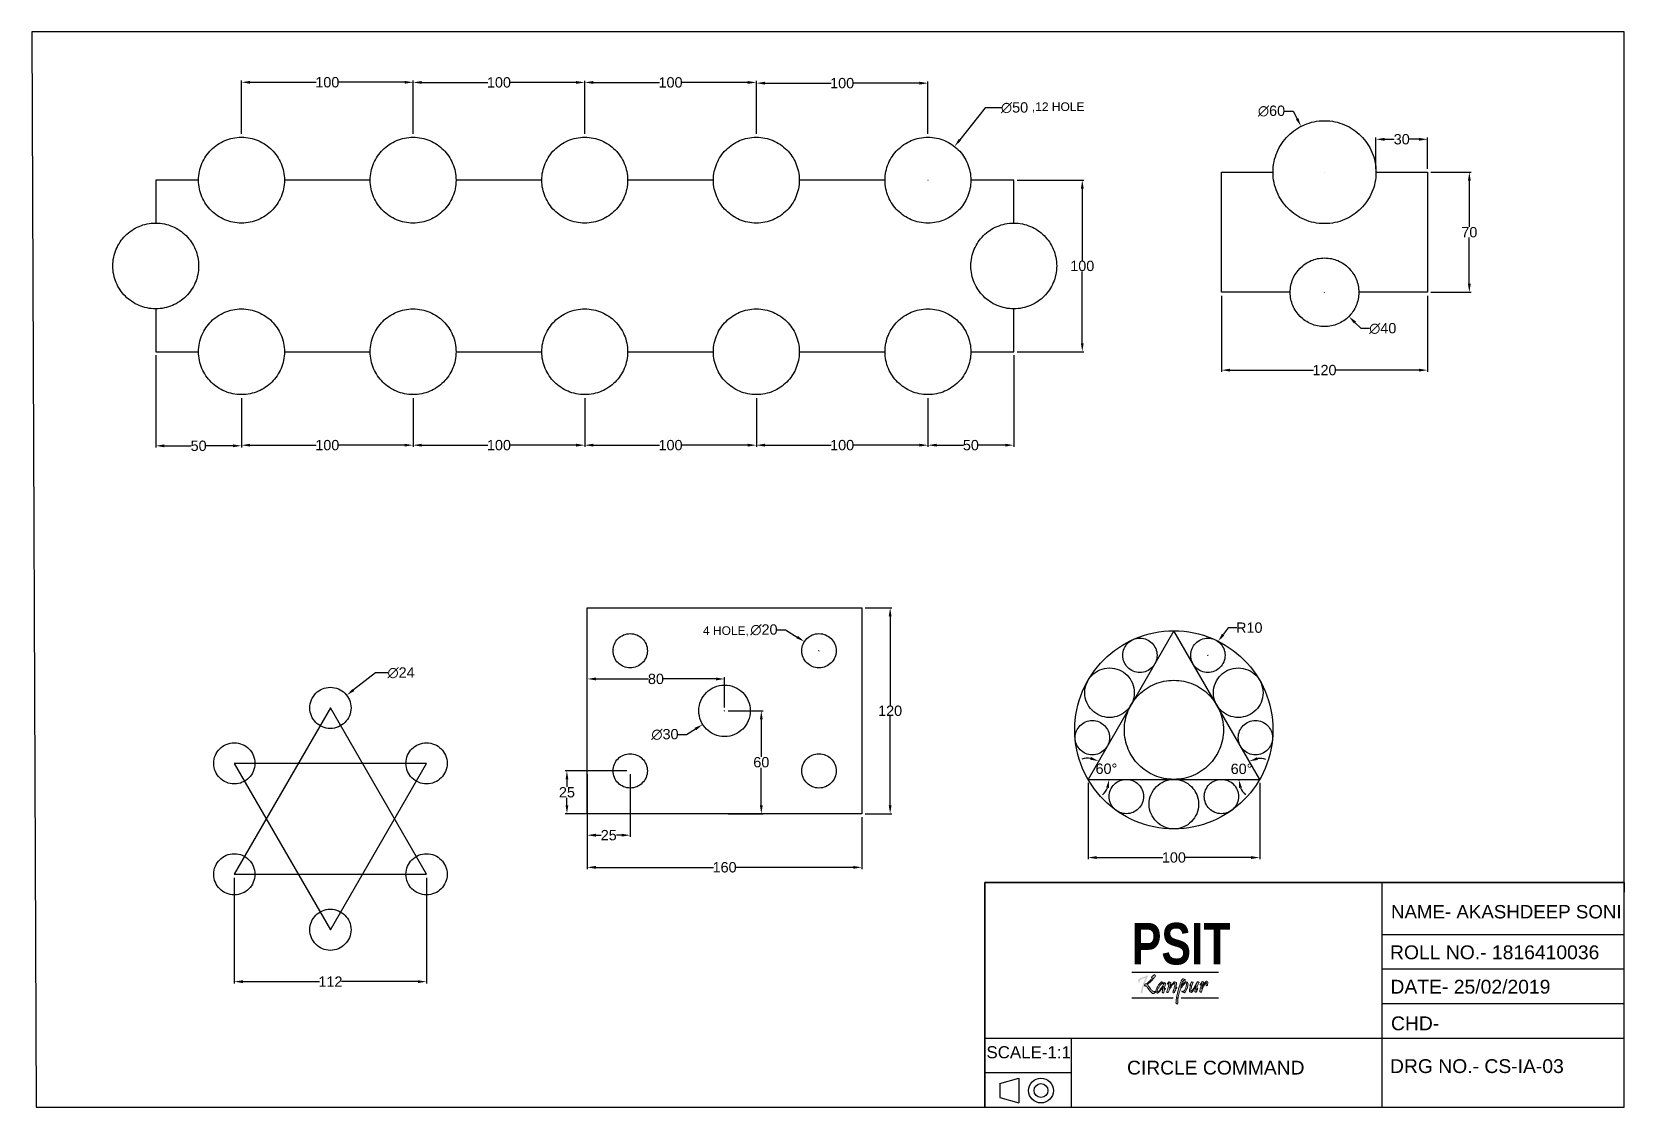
# Paper-space layout 'Layout1' of a CAD drawing. Header units: millimetres. Extents: x 1 to 406, y 0 to 273.
# The model-space entities are those that its viewports show. They can reach past a viewport. Long polylines and large blocks are cut down to what shows.
import ezdxf

# ---------------------------------------------------------------- set-up
doc = ezdxf.new("R2010")
doc.units = ezdxf.units.MM
doc.header["$MEASUREMENT"] = 0
doc.linetypes.add('ACAD_ISO02W100', pattern=[15, 12, -3])
doc.styles.get("Standard").update_dxf_attribs({"font": 'arial.ttf'})
doc.dimstyles.get("Standard").update_dxf_attribs({"dimtxt": 6, "dimasz": 5, "dimexe": 1, "dimexo": 2, "dimgap": 0.09, "dimtad": 0, "dimtih": 1, "dimtoh": 1, "dimdec": 0, "dimzin": 0, "dimdsep": 46, "dimtxsty": 'Standard', "dimcen": 0.09, "dimadec": 0, "dimazin": 0, "dimtfac": 1, "dimtdec": 0, "dimtofl": 0, "dimtmove": 0, "dimatfit": 3, "dimfxl": 1, "dimtolj": 1, "dimtzin": 0, "dimarcsym": 0})

psp = doc.layouts.get("Layout1")

# ---------------------------------------------------------------- texts
at = {"linetype": 'ACAD_ISO02W100', "ltscale": 0.5, "insert": (279.54, 11.91), "char_height": 3.5, "attachment_point": 1}
psp.add_mtext_dynamic_manual_height_columns('CIRCLE COMMAND', width=93.5353, gutter_width=1, heights=[0], dxfattribs=at)

msp = doc.modelspace()

# ---------------------------------------------------------------- texts
at = {"ltscale": 0.5, "char_height": 5, "attachment_point": 1}
for s, width, insert in [(',12 HOLE', 171.7528, (692.04, 861.82)), ('4 HOLE,', 81.8074, (500.38, 556.48))]:
    msp.add_mtext_dynamic_manual_height_columns(s, width=width, gutter_width=1, heights=[0], dxfattribs=dict(at, insert=insert))

# ---------------------------------------------------------------- blocks, each defined once
blk = doc.blocks.new('new block')
h = blk.add_hatch(color=256)
h.dxf.hatch_style = 1
h.paths.add_polyline_path([(-137.95, 37.63), (-137.87, 37.8), (-137.81, 37.95), (-137.92, 38.08), (-138.07, 38.14), (-138.22, 38.04), (-138.27, 37.98), (-138.44, 37.86), (-138.66, 37.77), (-138.9, 37.69), (-139.21, 37.57), (-139.48, 37.48), (-139.72, 37.39), (-139.9, 37.33), (-140.05, 37.27), (-140.15, 37.23), (-140.21, 37.21), (-140.29, 37.17), (-140.49, 37.04), (-140.6, 36.9), (-140.64, 36.74), (-140.61, 36.58), (-140.61, 36.58), (-140.52, 36.34), (-140.42, 36.15), (-140.34, 36), (-140.22, 35.93), (-140.14, 36.05), (-140.15, 36.07), (-140.2, 36.34), (-140.22, 36.49), (-140.21, 36.57), (-140.06, 36.74), (-139.95, 36.82), (-139.81, 36.91), (-139.64, 37), (-139.46, 37.09), (-139.26, 37.17), (-139.04, 37.25), (-138.79, 37.33), (-138.53, 37.4), (-138.55, 37.35), (-138.63, 37.14), (-138.71, 36.93), (-138.79, 36.72), (-138.86, 36.52), (-138.94, 36.32), (-139.01, 36.13), (-139.08, 35.94), (-139.15, 35.75), (-139.18, 35.68), (-139.25, 35.47), (-139.33, 35.25), (-139.4, 35.04), (-139.47, 34.83), (-139.53, 34.63), (-139.59, 34.42), (-139.66, 34.22), (-139.72, 34.02), (-139.77, 33.82), (-139.83, 33.62), (-139.88, 33.43), (-139.91, 33.25), (-139.89, 33.18), (-139.71, 33.01), (-139.62, 32.95), (-139.45, 32.88), (-139.39, 32.96), (-139.41, 33.07), (-139.41, 33.15), (-139.4, 33.31), (-139.36, 33.55), (-139.3, 33.85), (-139.28, 33.92), (-139.23, 34.12), (-139.19, 34.32), (-139.13, 34.53), (-139.08, 34.73), (-139.02, 34.94), (-138.95, 35.15), (-138.88, 35.36), (-138.81, 35.57), (-138.74, 35.78), (-138.72, 35.83), (-138.64, 36.06), (-138.55, 36.27), (-138.47, 36.48), (-138.39, 36.69), (-138.3, 36.89), (-138.21, 37.08), (-138.13, 37.27), (-138.04, 37.45)])
h.paths.add_polyline_path([(-135.58, 38.02), (-135.65, 38.14), (-135.8, 38.25), (-135.97, 38.3), (-136.03, 38.3), (-136.2, 38.18), (-136.35, 38.01), (-136.5, 37.85), (-136.64, 37.74), (-136.77, 37.64), (-136.74, 37.56), (-136.53, 37.41), (-136.59, 37.32), (-136.68, 37.18), (-136.82, 37.02), (-136.98, 36.82), (-137.19, 36.6), (-137.25, 36.53), (-137.42, 36.36), (-137.58, 36.19), (-137.74, 36.04), (-137.89, 35.9), (-138.03, 35.77), (-138.17, 35.66), (-138.32, 35.7), (-138.51, 35.65), (-138.66, 35.57), (-138.69, 35.54), (-138.74, 35.33), (-138.73, 35.23), (-138.71, 35.14), (-138.59, 35.04), (-138.39, 35.09), (-138.37, 35.07), (-138.28, 34.99), (-138.17, 34.86), (-138.04, 34.71), (-137.89, 34.53), (-137.73, 34.31), (-137.54, 34.06), (-137.48, 33.98), (-137.33, 33.78), (-137.17, 33.59), (-137.02, 33.42), (-136.88, 33.27), (-136.74, 33.13), (-136.61, 33.01), (-136.48, 32.9), (-136.44, 32.87), (-136.25, 32.8), (-136.09, 32.88), (-136.01, 32.95), (-135.83, 33.13), (-135.69, 33.29), (-135.6, 33.41), (-136.03, 33.42), (-136.12, 33.43), (-136.33, 33.53), (-136.37, 33.55), (-136.49, 33.65), (-136.63, 33.77), (-136.77, 33.92), (-136.92, 34.09), (-137.08, 34.28), (-137.25, 34.5), (-137.32, 34.6), (-137.45, 34.77), (-137.57, 34.94), (-137.7, 35.12), (-137.83, 35.29), (-137.95, 35.46), (-137.9, 35.5), (-137.79, 35.59), (-137.66, 35.7), (-137.51, 35.84), (-137.34, 36.01), (-137.14, 36.21), (-136.92, 36.43), (-136.86, 36.49), (-136.68, 36.68), (-136.51, 36.86), (-136.35, 37.03), (-136.21, 37.19), (-136.07, 37.35), (-135.95, 37.49), (-135.83, 37.63), (-135.73, 37.76), (-135.65, 37.87)])
h.paths.add_polyline_path([(-134.55, 34.84), (-134.46, 34.99), (-134.32, 35.19), (-134.18, 35.37), (-134.04, 35.53), (-133.91, 35.66), (-133.77, 35.78), (-133.58, 35.83), (-133.36, 35.78), (-133.3, 35.77), (-133.22, 35.83), (-133.26, 35.9), (-133.49, 36.09), (-133.66, 36.21), (-133.78, 36.25), (-133.91, 36.22), (-134.1, 36.08), (-134.15, 36.02), (-134.29, 35.88), (-134.43, 35.72), (-134.56, 35.56), (-134.69, 35.38), (-134.81, 35.2), (-134.93, 35.01), (-135.04, 34.81), (-135.1, 34.69), (-135.21, 34.47), (-135.3, 34.26), (-135.38, 34.06), (-135.43, 33.87), (-135.48, 33.68), (-135.5, 33.51), (-135.51, 33.41), (-135.46, 33.22), (-135.3, 33.08), (-135.27, 33.06), (-135.09, 32.98), (-135.06, 32.98), (-134.86, 33.09), (-134.78, 33.15), (-134.66, 33.26), (-134.52, 33.41), (-134.35, 33.6), (-134.16, 33.82), (-134.02, 33.99), (-133.87, 34.17), (-133.74, 34.35), (-133.61, 34.52), (-133.49, 34.69), (-133.39, 34.85), (-133.29, 35.01), (-133.33, 34.9), (-133.38, 34.72), (-133.43, 34.53), (-133.48, 34.33), (-133.53, 34.12), (-133.58, 33.9), (-133.61, 33.66), (-133.65, 33.42), (-133.65, 33.25), (-133.53, 33.14), (-133.46, 33.1), (-133.29, 33.02), (-133.19, 33.18), (-133.17, 33.27), (-133.12, 33.46), (-133.05, 33.66), (-132.96, 33.85), (-132.86, 34.05), (-132.74, 34.24), (-132.71, 34.32), (-132.77, 34.38), (-132.88, 34.31), (-132.99, 34.18), (-133, 34.17), (-133.14, 34.01), (-133.11, 34.16), (-133.08, 34.34), (-133.03, 34.53), (-132.98, 34.73), (-132.91, 34.94), (-132.85, 35.16), (-132.77, 35.39), (-132.69, 35.64), (-132.66, 35.79), (-132.76, 35.91), (-132.88, 35.99), (-133.02, 36.06), (-133.03, 36.06), (-133.13, 35.89), (-133.16, 35.78), (-133.25, 35.55), (-133.28, 35.49), (-133.35, 35.35), (-133.44, 35.19), (-133.56, 35), (-133.7, 34.79), (-133.87, 34.56), (-133.92, 34.48), (-134.07, 34.3), (-134.21, 34.12), (-134.35, 33.95), (-134.49, 33.79), (-134.62, 33.65), (-134.75, 33.51), (-134.89, 33.39), (-135.05, 33.33), (-135.13, 33.42), (-135.13, 33.47), (-135.09, 33.65), (-135.04, 33.83), (-134.98, 34.02), (-134.9, 34.21), (-134.8, 34.42), (-134.68, 34.62)])
h.paths.add_polyline_path([(-131.47, 34.75), (-131.4, 35.01), (-131.33, 35.24), (-131.28, 35.44), (-131.24, 35.62), (-131.21, 35.78), (-131.19, 35.9), (-131.19, 35.93), (-131.27, 36.08), (-131.49, 36.17), (-131.49, 36.19), (-131.65, 36.3), (-131.76, 36.24), (-131.78, 36.22), (-131.93, 36.03), (-132.06, 35.86), (-132.18, 35.71), (-132.21, 35.64), (-132.16, 35.6), (-132.08, 35.64), (-131.94, 35.77), (-131.81, 35.91), (-131.7, 36.01), (-131.69, 35.88), (-131.7, 35.73), (-131.73, 35.55), (-131.76, 35.35), (-131.81, 35.13), (-131.86, 34.89), (-131.93, 34.63), (-132, 34.39), (-132.07, 34.17), (-132.13, 33.96), (-132.2, 33.76), (-132.27, 33.58), (-132.34, 33.41), (-132.38, 33.3), (-132.3, 33.24), (-132.2, 33.2), (-132.02, 33.15), (-131.95, 33.17), (-131.82, 33.35), (-131.73, 33.57), (-131.63, 33.78), (-131.53, 33.99), (-131.42, 34.19), (-131.31, 34.39), (-131.21, 34.58), (-131.09, 34.76), (-130.98, 34.93), (-130.86, 35.1), (-130.74, 35.27), (-130.62, 35.43), (-130.49, 35.58), (-130.36, 35.72), (-130.23, 35.86), (-130.08, 35.96), (-130.01, 35.79), (-130, 35.69), (-130, 35.52), (-130.02, 35.33), (-130.05, 35.11), (-130.1, 34.86), (-130.16, 34.6), (-130.17, 34.57), (-130.23, 34.33), (-130.29, 34.11), (-130.36, 33.9), (-130.43, 33.7), (-130.5, 33.52), (-130.57, 33.35), (-130.62, 33.23), (-130.47, 33.12), (-130.27, 33.06), (-130.13, 33.18), (-130.08, 33.32), (-130.01, 33.52), (-129.96, 33.61), (-129.84, 33.84), (-129.73, 34.05), (-129.62, 34.23), (-129.53, 34.39), (-129.44, 34.53), (-129.43, 34.58), (-129.49, 34.65), (-129.55, 34.61), (-129.57, 34.58), (-129.71, 34.39), (-129.82, 34.24), (-129.8, 34.34), (-129.75, 34.52), (-129.7, 34.74), (-129.65, 34.99), (-129.6, 35.26), (-129.56, 35.5), (-129.54, 35.69), (-129.54, 35.84), (-129.55, 35.94), (-129.65, 36.09), (-129.85, 36.2), (-130.01, 36.28), (-130.18, 36.22), (-130.25, 36.17), (-130.38, 36.07), (-130.52, 35.92), (-130.69, 35.73), (-130.9, 35.47), (-131.04, 35.28), (-131.18, 35.09), (-131.3, 34.91), (-131.41, 34.73), (-131.51, 34.56), (-131.59, 34.4), (-131.57, 34.47)])
h.paths.add_polyline_path([(-127.67, 36.35), (-127.64, 36.4), (-127.49, 36.6), (-127.34, 36.72), (-127.19, 36.77), (-127.11, 36.76), (-127.03, 36.75), (-126.94, 36.81), (-127, 36.89), (-127.05, 36.91), (-127.29, 37.05), (-127.48, 37.13), (-127.61, 37.16), (-127.66, 37.15), (-127.81, 37.05), (-127.97, 36.84), (-128.01, 36.77), (-128.07, 36.66), (-128.13, 36.52), (-128.2, 36.37), (-128.27, 36.2), (-128.34, 36.01), (-128.42, 35.81), (-128.5, 35.58), (-128.58, 35.34), (-128.67, 35.07), (-128.76, 34.79), (-128.85, 34.49), (-128.91, 34.27), (-128.98, 34.04), (-129.04, 33.81), (-129.1, 33.59), (-129.16, 33.37), (-129.21, 33.15), (-129.27, 32.93), (-129.31, 32.71), (-129.36, 32.5), (-129.4, 32.29), (-129.44, 32.08), (-129.48, 31.87), (-129.52, 31.67), (-129.55, 31.47), (-129.58, 31.27), (-129.6, 31.07), (-129.63, 30.87), (-129.64, 30.68), (-129.66, 30.49), (-129.68, 30.3), (-129.67, 30.14), (-129.56, 29.97), (-129.42, 29.86), (-129.27, 29.79), (-129.25, 29.79), (-129.19, 29.97), (-129.18, 30.02), (-129.16, 30.4), (-129.14, 30.71), (-129.13, 30.95), (-129.12, 31.13), (-129.11, 31.24), (-129.11, 31.28), (-129.1, 31.32), (-129.08, 31.51), (-129.05, 31.71), (-129.02, 31.92), (-128.98, 32.13), (-128.93, 32.34), (-128.88, 32.56), (-128.83, 32.78), (-128.76, 33), (-128.73, 33.12), (-128.66, 33.33), (-128.59, 33.53), (-128.51, 33.73), (-128.43, 33.92), (-128.34, 34.11), (-128.24, 34.3), (-128.14, 34.49), (-128.03, 34.67), (-127.91, 34.84), (-127.79, 35.01), (-127.67, 35.19), (-127.53, 35.35), (-127.4, 35.51), (-127.25, 35.67), (-127.1, 35.82), (-126.98, 35.93), (-126.81, 36), (-126.73, 35.97), (-126.66, 35.78), (-126.66, 35.75), (-126.65, 35.56), (-126.67, 35.37), (-126.7, 35.15), (-126.75, 34.93), (-126.82, 34.68), (-126.9, 34.43), (-126.98, 34.22), (-127.06, 34.03), (-127.15, 33.87), (-127.3, 33.67), (-127.46, 33.55), (-127.63, 33.51), (-127.76, 33.54), (-127.88, 33.56), (-127.98, 33.49), (-127.9, 33.38), (-127.89, 33.37), (-127.65, 33.23), (-127.46, 33.14), (-127.32, 33.11), (-127.2, 33.13), (-127.02, 33.26), (-127.01, 33.26), (-126.91, 33.38), (-126.81, 33.54), (-126.71, 33.72), (-126.6, 33.94), (-126.5, 34.2), (-126.45, 34.33), (-126.38, 34.55), (-126.32, 34.76), (-126.27, 34.97), (-126.24, 35.18), (-126.21, 35.38), (-126.19, 35.57), (-126.2, 35.68), (-126.24, 35.87), (-126.33, 36.03), (-126.48, 36.15), (-126.68, 36.24), (-126.72, 36.27), (-126.89, 36.35), (-126.91, 36.35), (-127.09, 36.25), (-127.16, 36.19), (-127.31, 36.04), (-127.46, 35.89), (-127.6, 35.73), (-127.73, 35.57), (-127.87, 35.4), (-127.99, 35.23), (-128.12, 35.05), (-128.24, 34.87), (-128.35, 34.68), (-128.33, 34.75), (-128.28, 34.92), (-128.21, 35.12), (-128.13, 35.34), (-128.04, 35.57), (-128.04, 35.58), (-127.93, 35.83), (-127.84, 36.04), (-127.75, 36.22)])
h.paths.add_polyline_path([(-124.93, 35.64), (-124.85, 35.8), (-124.78, 35.93), (-124.7, 36.06), (-124.76, 36.13), (-124.88, 36.19), (-125.05, 36.24), (-125.19, 36.15), (-125.24, 36.09), (-125.34, 35.92), (-125.43, 35.7), (-125.44, 35.68), (-125.52, 35.54), (-125.66, 35.3), (-125.67, 35.21), (-125.6, 35.24), (-125.56, 35.28), (-125.41, 35.42), (-125.45, 35.32), (-125.51, 35.14), (-125.56, 34.95), (-125.61, 34.75), (-125.65, 34.55), (-125.69, 34.33), (-125.72, 34.1), (-125.75, 33.87), (-125.77, 33.62), (-125.77, 33.53), (-125.77, 33.51), (-125.7, 33.34), (-125.51, 33.26), (-125.45, 33.23), (-125.26, 33.18), (-125.2, 33.19), (-125.02, 33.31), (-124.93, 33.42), (-124.83, 33.56), (-124.72, 33.7), (-124.61, 33.86), (-124.49, 34.03), (-124.37, 34.21), (-124.24, 34.41), (-124.11, 34.62), (-123.98, 34.84), (-123.84, 35.08), (-123.89, 34.92), (-123.95, 34.73), (-124, 34.53), (-124.05, 34.32), (-124.1, 34.1), (-124.15, 33.88), (-124.19, 33.64), (-124.2, 33.5), (-124.11, 33.35), (-123.97, 33.27), (-123.81, 33.21), (-123.79, 33.21), (-123.69, 33.4), (-123.69, 33.43), (-123.64, 33.59), (-123.58, 33.78), (-123.49, 34.01), (-123.39, 34.25), (-123.38, 34.3), (-123.44, 34.37), (-123.5, 34.32), (-123.56, 34.21), (-123.66, 34.01), (-123.75, 33.84), (-123.71, 34.03), (-123.66, 34.26), (-123.61, 34.48), (-123.56, 34.69), (-123.5, 34.9), (-123.43, 35.1), (-123.36, 35.3), (-123.29, 35.5), (-123.21, 35.68), (-123.13, 35.87), (-123.04, 36.04), (-123, 36.09), (-122.98, 36.12), (-123.13, 36.23), (-123.14, 36.23), (-123.33, 36.31), (-123.45, 36.26), (-123.5, 36.21), (-123.6, 36.06), (-123.72, 35.8), (-123.73, 35.77), (-123.79, 35.65), (-123.88, 35.49), (-123.99, 35.3), (-124.12, 35.07), (-124.29, 34.8), (-124.4, 34.63), (-124.54, 34.4), (-124.68, 34.19), (-124.8, 34.01), (-124.92, 33.85), (-125.02, 33.72), (-125.13, 33.59), (-125.3, 33.48), (-125.37, 33.64), (-125.37, 33.65), (-125.36, 33.82), (-125.35, 34.01), (-125.32, 34.21), (-125.28, 34.43), (-125.22, 34.67), (-125.16, 34.92), (-125.15, 34.94), (-125.08, 35.21), (-125, 35.44)])
h.paths.add_polyline_path([(-121.66, 36.11), (-121.71, 36.25), (-121.82, 36.3), (-121.99, 36.35), (-122.03, 36.34), (-122.17, 36.18), (-122.31, 35.98), (-122.44, 35.79), (-122.55, 35.63), (-122.65, 35.49), (-122.68, 35.42), (-122.62, 35.36), (-122.54, 35.41), (-122.5, 35.46), (-122.38, 35.61), (-122.19, 35.82), (-122.23, 35.71), (-122.29, 35.53), (-122.35, 35.34), (-122.41, 35.15), (-122.46, 34.95), (-122.52, 34.75), (-122.58, 34.53), (-122.63, 34.31), (-122.68, 34.09), (-122.74, 33.85), (-122.79, 33.61), (-122.8, 33.51), (-122.7, 33.36), (-122.54, 33.29), (-122.4, 33.24), (-122.37, 33.24), (-122.29, 33.37), (-122.19, 33.64), (-122.19, 33.66), (-122.13, 33.87), (-122.06, 34.08), (-121.98, 34.28), (-121.9, 34.48), (-121.82, 34.68), (-121.73, 34.87), (-121.63, 35.06), (-121.53, 35.24), (-121.42, 35.43), (-121.31, 35.61), (-121.19, 35.78), (-121.07, 35.96), (-120.92, 36.09), (-120.89, 36.02), (-120.89, 35.92), (-120.93, 35.71), (-120.99, 35.47), (-120.99, 35.44), (-120.94, 35.26), (-120.85, 35.19), (-120.7, 35.11), (-120.59, 35.25), (-120.57, 35.34), (-120.52, 35.55), (-120.5, 35.76), (-120.48, 35.98), (-120.48, 36.19), (-120.54, 36.37), (-120.74, 36.42), (-120.93, 36.5), (-120.97, 36.5), (-121.13, 36.33), (-121.23, 36.19), (-121.34, 36.02), (-121.45, 35.85), (-121.56, 35.67), (-121.67, 35.49), (-121.77, 35.3), (-121.87, 35.11), (-121.97, 34.91), (-122.06, 34.71), (-122.16, 34.51), (-122.25, 34.3), (-122.22, 34.44), (-122.17, 34.63), (-122.12, 34.83), (-122.05, 35.06), (-121.97, 35.31), (-121.88, 35.59), (-121.79, 35.83), (-121.72, 36)])
for p, q in [((0, 65), (-185, 65)), ((-185, 65), (-185, 0)), ((-70, 0), (-70, 65)), ((0, 0), (0, 65)), ((-70, 50), (0, 50)), ((-142.48, 39.08), (-117.4, 39.08)), ((-142.48, 39.08), (-117.4, 39.08)), ((-142.48, 39.08), (-117.4, 39.08)), ((-142.48, 39.08), (-117.4, 39.08)), ((-142.48, 39.08), (-117.4, 39.08)), ((-142.48, 39.08), (-117.4, 39.08)), ((-142.48, 39.08), (-117.4, 39.08)), ((-142.48, 39.08), (-117.4, 39.08)), ((-142.48, 39.08), (-117.4, 39.08)), ((-142.48, 39.08), (-117.4, 39.08)), ((-142.48, 39.08), (-117.4, 39.08)), ((-142.48, 39.08), (-117.4, 39.08)), ((-142.48, 39.08), (-117.4, 39.08)), ((-142.48, 39.07), (-117.4, 39.07)), ((-142.48, 39.07), (-117.4, 39.07)), ((-142.48, 39.07), (-117.4, 39.07)), ((-142.48, 39.07), (-117.4, 39.07)), ((-142.48, 39.07), (-117.4, 39.07)), ((-142.48, 39.07), (-117.4, 39.07)), ((-142.48, 39.07), (-117.4, 39.07)), ((-142.48, 39.07), (-117.4, 39.07)), ((-142.48, 39.07), (-117.4, 39.07)), ((-142.48, 39.07), (-117.4, 39.07)), ((-142.48, 39.07), (-117.4, 39.07)), ((-142.48, 39.07), (-117.4, 39.07)), ((-142.48, 39.07), (-117.4, 39.07)), ((-70, 40), (0, 40)), ((-142.48, 31.65), (-130.52, 31.65)), ((-142.48, 31.65), (-130.52, 31.65)), ((-142.48, 31.65), (-130.52, 31.65)), ((-142.48, 31.65), (-130.52, 31.65)), ((-142.48, 31.65), (-130.52, 31.65)), ((-142.48, 31.65), (-130.52, 31.65)), ((-142.48, 31.65), (-130.52, 31.65)), ((-142.48, 31.65), (-130.52, 31.65)), ((-142.48, 31.65), (-130.52, 31.65)), ((-142.48, 31.65), (-130.52, 31.65)), ((-142.48, 31.65), (-130.52, 31.65)), ((-142.48, 31.65), (-130.52, 31.65)), ((-142.48, 31.65), (-130.52, 31.65)), ((-142.48, 31.65), (-130.52, 31.65)), ((-142.48, 31.65), (-130.52, 31.65)), ((-142.48, 31.65), (-130.52, 31.65)), ((-142.48, 31.65), (-130.52, 31.65)), ((-142.48, 31.65), (-130.52, 31.65)), ((-142.48, 31.65), (-130.52, 31.65)), ((-142.48, 31.65), (-130.52, 31.65)), ((-142.48, 31.65), (-130.52, 31.65)), ((-142.48, 31.65), (-130.52, 31.65)), ((-142.48, 31.65), (-130.52, 31.65)), ((-142.48, 31.65), (-130.52, 31.65)), ((-142.48, 31.65), (-130.52, 31.65)), ((-142.48, 31.65), (-130.52, 31.65)), ((-129.52, 31.65), (-129.06, 31.65)), ((-129.52, 31.65), (-129.06, 31.65)), ((-129.52, 31.65), (-129.06, 31.65)), ((-129.52, 31.65), (-129.06, 31.65)), ((-129.52, 31.65), (-129.06, 31.65)), ((-129.52, 31.65), (-129.06, 31.65)), ((-129.52, 31.65), (-129.06, 31.65)), ((-129.52, 31.65), (-129.06, 31.65)), ((-129.52, 31.65), (-129.06, 31.65)), ((-129.52, 31.65), (-129.06, 31.65)), ((-129.52, 31.65), (-129.06, 31.65)), ((-129.52, 31.65), (-129.06, 31.65)), ((-129.52, 31.65), (-129.06, 31.65)), ((-129.52, 31.65), (-129.06, 31.65)), ((-129.52, 31.65), (-129.06, 31.65)), ((-129.52, 31.65), (-129.06, 31.65)), ((-129.52, 31.65), (-129.06, 31.65)), ((-129.52, 31.65), (-129.06, 31.65)), ((-129.52, 31.65), (-129.06, 31.65)), ((-129.52, 31.65), (-129.06, 31.65)), ((-129.52, 31.65), (-129.06, 31.65)), ((-129.52, 31.65), (-129.06, 31.65)), ((-129.52, 31.65), (-129.06, 31.65)), ((-129.52, 31.65), (-129.06, 31.65)), ((-129.52, 31.65), (-129.06, 31.65)), ((-129.52, 31.65), (-129.06, 31.65)), ((-128.22, 31.65), (-117.4, 31.65)), ((-128.22, 31.65), (-117.4, 31.65)), ((-128.22, 31.65), (-117.4, 31.65)), ((-128.22, 31.65), (-117.4, 31.65)), ((-128.22, 31.65), (-117.4, 31.65)), ((-128.22, 31.65), (-117.4, 31.65)), ((-128.22, 31.65), (-117.4, 31.65)), ((-128.22, 31.65), (-117.4, 31.65)), ((-128.22, 31.65), (-117.4, 31.65)), ((-128.22, 31.65), (-117.4, 31.65)), ((-128.22, 31.65), (-117.4, 31.65)), ((-128.22, 31.65), (-117.4, 31.65)), ((-128.22, 31.65), (-117.4, 31.65)), ((-128.22, 31.65), (-117.4, 31.65)), ((-128.22, 31.65), (-117.4, 31.65)), ((-128.22, 31.65), (-117.4, 31.65)), ((-128.22, 31.65), (-117.4, 31.65)), ((-128.22, 31.65), (-117.4, 31.65)), ((-128.22, 31.65), (-117.4, 31.65)), ((-128.22, 31.65), (-117.4, 31.65)), ((-128.22, 31.65), (-117.4, 31.65)), ((-128.22, 31.65), (-117.4, 31.65)), ((-128.22, 31.65), (-117.4, 31.65)), ((-128.22, 31.65), (-117.4, 31.65)), ((-128.22, 31.65), (-117.4, 31.65)), ((-128.22, 31.65), (-117.4, 31.65)), ((-70, 30), (0, 30)), ((-185, 20), (0, 20)), ((-160, 20), (-160, 0)), ((-185, 10), (-160, 10)), ((-180.64, 6.8), (-175.15, 8.4)), ((-180.64, 6.8), (-180.64, 2.81)), ((-175.15, 8.4), (-175.15, 1.21)), ((-185, 0), (0, 0)), ((-180.64, 2.81), (-175.15, 1.21))]:
    blk.add_line(p, q)
at = {"lineweight": 0}
for points in [[(-138.37, 35.07), (-138.28, 34.99), (-138.17, 34.86), (-138.04, 34.71), (-137.89, 34.53), (-137.73, 34.31), (-137.54, 34.06), (-137.48, 33.98), (-137.33, 33.78), (-137.17, 33.59), (-137.02, 33.42), (-136.88, 33.27), (-136.74, 33.13), (-136.61, 33.01), (-136.48, 32.9), (-136.44, 32.87), (-136.25, 32.8), (-136.09, 32.88), (-136.01, 32.95), (-135.83, 33.13), (-135.69, 33.29), (-135.6, 33.41), (-136.03, 33.42), (-136.12, 33.43), (-136.33, 33.53), (-136.37, 33.55), (-136.49, 33.65), (-136.63, 33.77), (-136.77, 33.92), (-136.92, 34.09), (-137.08, 34.28), (-137.25, 34.5), (-137.32, 34.6), (-137.45, 34.77), (-137.57, 34.94), (-137.7, 35.12), (-137.83, 35.29), (-137.95, 35.46), (-137.9, 35.5), (-137.79, 35.59), (-137.66, 35.7), (-137.51, 35.84), (-137.34, 36.01), (-137.14, 36.21), (-136.92, 36.43), (-136.86, 36.49), (-136.68, 36.68), (-136.51, 36.86), (-136.35, 37.03), (-136.21, 37.19), (-136.07, 37.35), (-135.95, 37.49), (-135.83, 37.63), (-135.73, 37.76), (-135.65, 37.87), (-135.58, 38.02), (-135.65, 38.14), (-135.8, 38.25), (-135.97, 38.3), (-136.03, 38.3), (-136.2, 38.18), (-136.35, 38.01), (-136.5, 37.85), (-136.64, 37.74), (-136.77, 37.64), (-136.74, 37.56), (-136.53, 37.41), (-136.59, 37.32), (-136.68, 37.18), (-136.82, 37.02), (-136.98, 36.82), (-137.19, 36.6), (-137.25, 36.53), (-137.42, 36.36), (-137.58, 36.19), (-137.74, 36.04), (-137.89, 35.9), (-138.03, 35.77), (-138.17, 35.66), (-138.32, 35.7), (-138.51, 35.65), (-138.66, 35.57), (-138.69, 35.54), (-138.74, 35.33), (-138.73, 35.23), (-138.71, 35.14), (-138.59, 35.04), (-138.39, 35.09)], [(-126.73, 35.97), (-126.66, 35.78), (-126.66, 35.75), (-126.65, 35.56), (-126.67, 35.37), (-126.7, 35.15), (-126.75, 34.93), (-126.81, 34.69), (-126.82, 34.66), (-126.9, 34.43), (-126.98, 34.22), (-127.06, 34.03), (-127.15, 33.87), (-127.16, 33.86), (-127.3, 33.67), (-127.46, 33.55), (-127.63, 33.51), (-127.76, 33.54), (-127.88, 33.56), (-127.98, 33.49), (-127.9, 33.38), (-127.89, 33.37), (-127.65, 33.23), (-127.46, 33.14), (-127.32, 33.11), (-127.2, 33.13), (-127.02, 33.26), (-127.01, 33.26), (-126.91, 33.38), (-126.81, 33.54), (-126.71, 33.72), (-126.6, 33.94), (-126.5, 34.2), (-126.45, 34.33), (-126.38, 34.55), (-126.32, 34.76), (-126.27, 34.97), (-126.24, 35.18), (-126.21, 35.38), (-126.19, 35.57), (-126.2, 35.68), (-126.24, 35.87), (-126.33, 36.03), (-126.48, 36.15), (-126.68, 36.24), (-126.72, 36.27), (-126.89, 36.35), (-126.91, 36.35), (-127.09, 36.25), (-127.16, 36.19), (-127.31, 36.04), (-127.46, 35.89), (-127.6, 35.73), (-127.73, 35.57), (-127.87, 35.4), (-127.99, 35.23), (-128.12, 35.05), (-128.24, 34.87), (-128.35, 34.68), (-128.33, 34.75), (-128.28, 34.92), (-128.21, 35.12), (-128.13, 35.34), (-128.04, 35.57), (-128.04, 35.58), (-127.93, 35.83), (-127.84, 36.04), (-127.75, 36.22), (-127.67, 36.35), (-127.64, 36.4), (-127.49, 36.6), (-127.34, 36.72), (-127.19, 36.77), (-127.11, 36.76), (-127.03, 36.75), (-126.94, 36.81), (-127, 36.89), (-127.05, 36.91), (-127.29, 37.05), (-127.48, 37.13), (-127.61, 37.16), (-127.66, 37.15), (-127.81, 37.05), (-127.97, 36.84), (-128.01, 36.77), (-128.07, 36.66), (-128.13, 36.52), (-128.2, 36.37), (-128.27, 36.2), (-128.34, 36.01), (-128.42, 35.81), (-128.5, 35.58), (-128.58, 35.34), (-128.67, 35.07), (-128.76, 34.79), (-128.85, 34.49), (-128.91, 34.27), (-128.98, 34.04), (-129.04, 33.81), (-129.1, 33.59), (-129.16, 33.37), (-129.21, 33.15), (-129.27, 32.93), (-129.31, 32.71), (-129.36, 32.5), (-129.4, 32.29), (-129.44, 32.08), (-129.48, 31.87), (-129.52, 31.67), (-129.55, 31.47), (-129.58, 31.27), (-129.6, 31.07), (-129.63, 30.87), (-129.64, 30.68), (-129.66, 30.49), (-129.68, 30.3), (-129.67, 30.14), (-129.56, 29.97), (-129.42, 29.86), (-129.27, 29.79), (-129.25, 29.79), (-129.19, 29.97), (-129.18, 30.02), (-129.16, 30.4), (-129.14, 30.71), (-129.13, 30.95), (-129.12, 31.13), (-129.11, 31.24), (-129.11, 31.28), (-129.1, 31.32), (-129.08, 31.51), (-129.05, 31.71), (-129.02, 31.92), (-128.98, 32.13), (-128.93, 32.34), (-128.88, 32.56), (-128.83, 32.78), (-128.76, 33), (-128.73, 33.12), (-128.66, 33.33), (-128.59, 33.53), (-128.51, 33.73), (-128.43, 33.92), (-128.34, 34.11), (-128.24, 34.3), (-128.14, 34.49), (-128.03, 34.67), (-127.91, 34.84), (-127.79, 35.01), (-127.67, 35.19), (-127.53, 35.35), (-127.4, 35.51), (-127.25, 35.67), (-127.1, 35.82), (-126.98, 35.93), (-126.81, 36)], [(-134.43, 35.72), (-134.56, 35.56), (-134.69, 35.38), (-134.81, 35.2), (-134.93, 35.01), (-135.04, 34.81), (-135.1, 34.69), (-135.21, 34.47), (-135.3, 34.26), (-135.38, 34.06), (-135.43, 33.87), (-135.48, 33.68), (-135.5, 33.51), (-135.51, 33.41), (-135.46, 33.22), (-135.3, 33.08), (-135.27, 33.06), (-135.09, 32.98), (-135.06, 32.98), (-134.86, 33.09), (-134.78, 33.15), (-134.66, 33.26), (-134.52, 33.41), (-134.35, 33.6), (-134.16, 33.82), (-134.02, 33.99), (-133.87, 34.17), (-133.74, 34.35), (-133.61, 34.52), (-133.49, 34.69), (-133.39, 34.85), (-133.29, 35.01), (-133.33, 34.9), (-133.38, 34.72), (-133.43, 34.53), (-133.48, 34.33), (-133.53, 34.12), (-133.58, 33.9), (-133.61, 33.66), (-133.65, 33.42), (-133.65, 33.25), (-133.53, 33.14), (-133.46, 33.1), (-133.29, 33.02), (-133.19, 33.18), (-133.17, 33.27), (-133.12, 33.46), (-133.05, 33.66), (-132.96, 33.85), (-132.86, 34.05), (-132.74, 34.24), (-132.71, 34.32), (-132.77, 34.38), (-132.88, 34.31), (-132.99, 34.18), (-133, 34.17), (-133.14, 34.01), (-133.11, 34.16), (-133.08, 34.34), (-133.03, 34.53), (-132.98, 34.73), (-132.91, 34.94), (-132.85, 35.16), (-132.77, 35.39), (-132.69, 35.64), (-132.66, 35.79), (-132.76, 35.91), (-132.88, 35.99), (-133.02, 36.06), (-133.03, 36.06), (-133.13, 35.89), (-133.16, 35.78), (-133.25, 35.55), (-133.28, 35.49), (-133.35, 35.35), (-133.44, 35.19), (-133.56, 35), (-133.7, 34.79), (-133.87, 34.56), (-133.92, 34.48), (-134.07, 34.3), (-134.21, 34.12), (-134.35, 33.95), (-134.49, 33.79), (-134.62, 33.65), (-134.75, 33.51), (-134.89, 33.39), (-135.05, 33.33), (-135.13, 33.42), (-135.13, 33.47), (-135.09, 33.65), (-135.04, 33.83), (-134.98, 34.02), (-134.9, 34.21), (-134.8, 34.42), (-134.68, 34.62), (-134.55, 34.84), (-134.46, 34.99), (-134.32, 35.19), (-134.18, 35.37), (-134.04, 35.53), (-133.91, 35.66), (-133.79, 35.77), (-133.76, 35.79), (-133.58, 35.83), (-133.36, 35.78), (-133.3, 35.77), (-133.22, 35.83), (-133.26, 35.9), (-133.49, 36.09), (-133.66, 36.21), (-133.78, 36.25), (-133.91, 36.22), (-134.1, 36.08), (-134.15, 36.02), (-134.29, 35.88)], [(-131.76, 36.24), (-131.78, 36.22), (-131.93, 36.03), (-132.06, 35.86), (-132.18, 35.71), (-132.21, 35.64), (-132.16, 35.6), (-132.08, 35.64), (-131.94, 35.77), (-131.81, 35.91), (-131.7, 36.01), (-131.69, 35.88), (-131.7, 35.73), (-131.73, 35.55), (-131.76, 35.35), (-131.81, 35.13), (-131.86, 34.89), (-131.93, 34.63), (-131.93, 34.63), (-132, 34.39), (-132.07, 34.17), (-132.13, 33.96), (-132.2, 33.76), (-132.27, 33.58), (-132.34, 33.41), (-132.38, 33.3), (-132.3, 33.24), (-132.2, 33.2), (-132.02, 33.15), (-131.95, 33.17), (-131.82, 33.35), (-131.73, 33.57), (-131.63, 33.78), (-131.53, 33.99), (-131.42, 34.19), (-131.31, 34.39), (-131.21, 34.58), (-131.09, 34.76), (-130.98, 34.93), (-130.86, 35.1), (-130.74, 35.27), (-130.62, 35.43), (-130.49, 35.58), (-130.36, 35.72), (-130.23, 35.86), (-130.08, 35.96), (-130.08, 35.96), (-130.01, 35.79), (-130, 35.69), (-130, 35.52), (-130.02, 35.33), (-130.05, 35.11), (-130.1, 34.86), (-130.16, 34.6), (-130.17, 34.57), (-130.23, 34.33), (-130.29, 34.11), (-130.36, 33.9), (-130.43, 33.7), (-130.5, 33.52), (-130.57, 33.35), (-130.62, 33.23), (-130.47, 33.12), (-130.27, 33.06), (-130.13, 33.18), (-130.08, 33.32), (-130.01, 33.52), (-129.96, 33.61), (-129.84, 33.84), (-129.73, 34.05), (-129.62, 34.23), (-129.53, 34.39), (-129.44, 34.53), (-129.43, 34.58), (-129.49, 34.65), (-129.55, 34.61), (-129.57, 34.58), (-129.71, 34.39), (-129.82, 34.24), (-129.8, 34.34), (-129.75, 34.52), (-129.7, 34.74), (-129.65, 34.99), (-129.6, 35.26), (-129.56, 35.5), (-129.54, 35.69), (-129.54, 35.84), (-129.55, 35.94), (-129.65, 36.09), (-129.85, 36.2), (-130.01, 36.28), (-130.18, 36.22), (-130.25, 36.17), (-130.38, 36.07), (-130.52, 35.92), (-130.69, 35.73), (-130.88, 35.5), (-130.9, 35.47), (-131.04, 35.28), (-131.18, 35.09), (-131.3, 34.91), (-131.41, 34.73), (-131.51, 34.56), (-131.59, 34.4), (-131.57, 34.47), (-131.47, 34.75), (-131.4, 35.01), (-131.33, 35.24), (-131.28, 35.44), (-131.24, 35.62), (-131.21, 35.78), (-131.19, 35.9), (-131.19, 35.93), (-131.27, 36.08), (-131.49, 36.17), (-131.49, 36.19), (-131.65, 36.3)], [(-125.37, 33.64), (-125.37, 33.65), (-125.36, 33.82), (-125.35, 34.01), (-125.32, 34.21), (-125.28, 34.43), (-125.22, 34.67), (-125.16, 34.92), (-125.15, 34.94), (-125.08, 35.21), (-125, 35.44), (-124.93, 35.64), (-124.85, 35.8), (-124.78, 35.93), (-124.7, 36.06), (-124.76, 36.13), (-124.88, 36.19), (-125.05, 36.24), (-125.19, 36.15), (-125.24, 36.09), (-125.34, 35.92), (-125.43, 35.7), (-125.44, 35.68), (-125.52, 35.54), (-125.66, 35.3), (-125.67, 35.21), (-125.6, 35.24), (-125.56, 35.28), (-125.41, 35.42), (-125.45, 35.32), (-125.51, 35.14), (-125.56, 34.95), (-125.61, 34.75), (-125.65, 34.55), (-125.69, 34.33), (-125.72, 34.1), (-125.75, 33.87), (-125.77, 33.62), (-125.77, 33.53), (-125.77, 33.51), (-125.7, 33.34), (-125.51, 33.26), (-125.45, 33.23), (-125.26, 33.18), (-125.2, 33.19), (-125.02, 33.31), (-124.93, 33.42), (-124.83, 33.56), (-124.72, 33.7), (-124.61, 33.86), (-124.49, 34.03), (-124.37, 34.21), (-124.24, 34.41), (-124.11, 34.62), (-123.98, 34.84), (-123.84, 35.08), (-123.89, 34.92), (-123.95, 34.73), (-124, 34.53), (-124.05, 34.32), (-124.1, 34.1), (-124.15, 33.88), (-124.19, 33.64), (-124.2, 33.5), (-124.11, 33.35), (-123.97, 33.27), (-123.81, 33.21), (-123.79, 33.21), (-123.69, 33.4), (-123.69, 33.43), (-123.64, 33.59), (-123.58, 33.78), (-123.49, 34.01), (-123.39, 34.25), (-123.38, 34.3), (-123.44, 34.37), (-123.5, 34.32), (-123.56, 34.21), (-123.66, 34.01), (-123.75, 33.84), (-123.71, 34.03), (-123.66, 34.26), (-123.61, 34.48), (-123.56, 34.69), (-123.5, 34.9), (-123.43, 35.1), (-123.36, 35.3), (-123.29, 35.5), (-123.21, 35.68), (-123.13, 35.87), (-123.04, 36.04), (-123, 36.09), (-122.98, 36.12), (-123.13, 36.23), (-123.14, 36.23), (-123.33, 36.31), (-123.45, 36.26), (-123.5, 36.21), (-123.6, 36.06), (-123.72, 35.8), (-123.73, 35.77), (-123.79, 35.65), (-123.88, 35.49), (-123.99, 35.3), (-124.12, 35.07), (-124.29, 34.8), (-124.4, 34.63), (-124.54, 34.4), (-124.68, 34.19), (-124.8, 34.01), (-124.92, 33.85), (-125.02, 33.72), (-125.11, 33.62), (-125.14, 33.58), (-125.3, 33.48)], [(-120.97, 36.5), (-121.13, 36.33), (-121.23, 36.19), (-121.34, 36.02), (-121.45, 35.85), (-121.56, 35.67), (-121.67, 35.49), (-121.77, 35.3), (-121.87, 35.11), (-121.97, 34.91), (-122.06, 34.71), (-122.16, 34.51), (-122.25, 34.3), (-122.22, 34.44), (-122.17, 34.63), (-122.12, 34.83), (-122.05, 35.06), (-121.97, 35.31), (-121.88, 35.59), (-121.79, 35.83), (-121.72, 36), (-121.67, 36.09), (-121.66, 36.1), (-121.71, 36.25), (-121.82, 36.3), (-121.99, 36.35), (-122.03, 36.34), (-122.17, 36.18), (-122.31, 35.98), (-122.44, 35.79), (-122.55, 35.63), (-122.65, 35.49), (-122.68, 35.42), (-122.62, 35.36), (-122.54, 35.41), (-122.5, 35.46), (-122.38, 35.61), (-122.19, 35.82), (-122.23, 35.71), (-122.29, 35.53), (-122.35, 35.34), (-122.41, 35.15), (-122.46, 34.95), (-122.52, 34.75), (-122.58, 34.53), (-122.63, 34.31), (-122.68, 34.09), (-122.74, 33.85), (-122.79, 33.61), (-122.8, 33.51), (-122.7, 33.36), (-122.54, 33.29), (-122.4, 33.24), (-122.37, 33.24), (-122.29, 33.37), (-122.19, 33.64), (-122.19, 33.66), (-122.13, 33.87), (-122.06, 34.08), (-121.98, 34.28), (-121.9, 34.48), (-121.82, 34.68), (-121.73, 34.87), (-121.63, 35.06), (-121.53, 35.24), (-121.42, 35.43), (-121.31, 35.61), (-121.19, 35.78), (-121.07, 35.96), (-120.92, 36.09), (-120.89, 36.02), (-120.89, 35.92), (-120.93, 35.71), (-120.99, 35.47), (-120.99, 35.44), (-120.94, 35.26), (-120.85, 35.19), (-120.7, 35.11), (-120.59, 35.25), (-120.57, 35.34), (-120.52, 35.55), (-120.5, 35.76), (-120.48, 35.98), (-120.48, 36.19), (-120.54, 36.37), (-120.74, 36.42), (-120.93, 36.5)]]:
    blk.add_lwpolyline(points, close=True, dxfattribs=at)
blk.add_lwpolyline([(-135.6, 33.41), (-135.57, 33.5), (-135.65, 33.58), (-135.72, 33.55), (-135.85, 33.47), (-136.03, 33.42)], dxfattribs=at)
for radius in [3.59, 2]:
    blk.add_circle((-168.73, 4.8), radius)
at = {"attachment_point": 1}
for s, width, gutter_width, insert, char_height in [('{\\fImpact|b0|i0|c0|p34;PSIT }', 136.9935, 1, (-142.48, 53.3), 12), ('SCALE-1:1', 39.121, 10, (-184.52, 17.64), 3.5)]:
    blk.add_mtext_dynamic_manual_height_columns(s, width=width, gutter_width=gutter_width, heights=[0], dxfattribs=dict(at, insert=insert, char_height=char_height))
for tag, p in [('NAME-', (-67.47, 54.63)), ('ROLLNO.-', (-67.75, 42.82)), ('DATE-', (-67.61, 32.86)), ('CHD-', (-67.47, 23.26)), ('DRG.NO.-', (-67.75, 9.88)), ('TITLE', (-153.76, 9.18))]:
    blk.add_attdef(tag, p, '', height=4)
blk = doc.blocks.new('*D2')
at = {"color": 0, "lineweight": -2, "ltscale": 0.5, "transparency": 16777216}
for p, q in [((231.5, 843.5), (231.5, 874.53)), ((236.5, 873.53), (275.08, 873.53)), ((326.5, 873.53), (287.93, 873.53)), ((331.5, 843.5), (331.5, 874.53))]:
    blk.add_line(p, q, dxfattribs=at)
at = {"color": 0, "ltscale": 0.5, "transparency": 16777216}
for points in [[(236.5, 874.36), (236.5, 872.69), (231.5, 873.53)], [(326.5, 874.36), (326.5, 872.69), (331.5, 873.53)]]:
    blk.add_solid(points, dxfattribs=at)
at = {"layer": 'Defpoints', "color": 0, "ltscale": 0.5, "transparency": 16777216}
for p in [(331.5, 873.53), (231.5, 841.5), (331.5, 841.5)]:
    blk.add_point(p, dxfattribs=at)
at = {"color": 0, "ltscale": 0.5, "transparency": 16777216, "insert": (281.5, 873.53), "char_height": 6, "attachment_point": 5}
blk.add_mtext('\\A1;100', dxfattribs=at)
blk = doc.blocks.new('*D3')
at = {"color": 0, "lineweight": -2, "ltscale": 0.5, "transparency": 16777216}
for p, q in [((331.5, 843.5), (331.5, 874.46)), ((336.5, 873.46), (375.08, 873.46)), ((426.5, 873.46), (387.93, 873.46)), ((431.5, 843.5), (431.5, 874.46))]:
    blk.add_line(p, q, dxfattribs=at)
at = {"color": 0, "ltscale": 0.5, "transparency": 16777216}
for points in [[(336.5, 874.29), (336.5, 872.63), (331.5, 873.46)], [(426.5, 874.29), (426.5, 872.63), (431.5, 873.46)]]:
    blk.add_solid(points, dxfattribs=at)
at = {"layer": 'Defpoints', "color": 0, "ltscale": 0.5, "transparency": 16777216}
for p in [(431.5, 873.46), (331.5, 841.5), (431.5, 841.5)]:
    blk.add_point(p, dxfattribs=at)
at = {"color": 0, "ltscale": 0.5, "transparency": 16777216, "insert": (381.5, 873.46), "char_height": 6, "attachment_point": 5}
blk.add_mtext('\\A1;100', dxfattribs=at)
blk = doc.blocks.new('*D4')
at = {"color": 0, "lineweight": -2, "ltscale": 0.5, "transparency": 16777216}
for p, q in [((431.5, 843.5), (431.5, 874.46)), ((436.5, 873.46), (475.08, 873.46)), ((526.5, 873.46), (487.93, 873.46)), ((531.5, 843.5), (531.5, 874.46))]:
    blk.add_line(p, q, dxfattribs=at)
at = {"color": 0, "ltscale": 0.5, "transparency": 16777216}
for points in [[(436.5, 874.29), (436.5, 872.63), (431.5, 873.46)], [(526.5, 874.29), (526.5, 872.63), (531.5, 873.46)]]:
    blk.add_solid(points, dxfattribs=at)
at = {"layer": 'Defpoints', "color": 0, "ltscale": 0.5, "transparency": 16777216}
for p in [(531.5, 873.46), (431.5, 841.5), (531.5, 841.5)]:
    blk.add_point(p, dxfattribs=at)
at = {"color": 0, "ltscale": 0.5, "transparency": 16777216, "insert": (481.5, 873.46), "char_height": 6, "attachment_point": 5}
blk.add_mtext('\\A1;100', dxfattribs=at)
blk = doc.blocks.new('*D5')
at = {"color": 0, "lineweight": -2, "ltscale": 0.5, "transparency": 16777216}
for p, q in [((531.5, 843.5), (531.5, 874.04)), ((536.5, 873.04), (575.08, 873.04)), ((626.5, 873.04), (587.93, 873.04)), ((631.5, 843.5), (631.5, 874.04))]:
    blk.add_line(p, q, dxfattribs=at)
at = {"color": 0, "ltscale": 0.5, "transparency": 16777216}
for points in [[(536.5, 873.88), (536.5, 872.21), (531.5, 873.04)], [(626.5, 873.88), (626.5, 872.21), (631.5, 873.04)]]:
    blk.add_solid(points, dxfattribs=at)
at = {"layer": 'Defpoints', "color": 0, "ltscale": 0.5, "transparency": 16777216}
for p in [(631.5, 873.04), (531.5, 841.5), (631.5, 841.5)]:
    blk.add_point(p, dxfattribs=at)
at = {"color": 0, "ltscale": 0.5, "transparency": 16777216, "insert": (581.5, 873.04), "char_height": 6, "attachment_point": 5}
blk.add_mtext('\\A1;100', dxfattribs=at)
blk = doc.blocks.new('*D6')
at = {"color": 0, "lineweight": -2, "ltscale": 0.5, "transparency": 16777216}
for p, q in [((231.5, 689.5), (231.5, 661.05)), ((331.5, 689.5), (331.5, 661.05)), ((236.5, 662.05), (275.08, 662.05)), ((326.5, 662.05), (287.93, 662.05))]:
    blk.add_line(p, q, dxfattribs=at)
at = {"color": 0, "ltscale": 0.5, "transparency": 16777216}
for points in [[(236.5, 662.88), (236.5, 661.22), (231.5, 662.05)], [(326.5, 662.88), (326.5, 661.22), (331.5, 662.05)]]:
    blk.add_solid(points, dxfattribs=at)
at = {"layer": 'Defpoints', "color": 0, "ltscale": 0.5, "transparency": 16777216}
for p in [(231.5, 691.5), (331.5, 691.5), (331.5, 662.05)]:
    blk.add_point(p, dxfattribs=at)
at = {"color": 0, "ltscale": 0.5, "transparency": 16777216, "insert": (281.5, 662.05), "char_height": 6, "attachment_point": 5}
blk.add_mtext('\\A1;100', dxfattribs=at)
blk = doc.blocks.new('*D7')
at = {"color": 0, "lineweight": -2, "ltscale": 0.5, "transparency": 16777216}
for p, q in [((331.5, 689.5), (331.5, 661.05)), ((431.5, 689.5), (431.5, 661.05)), ((336.5, 662.05), (375.08, 662.05)), ((426.5, 662.05), (387.93, 662.05))]:
    blk.add_line(p, q, dxfattribs=at)
at = {"color": 0, "ltscale": 0.5, "transparency": 16777216}
for points in [[(336.5, 662.88), (336.5, 661.22), (331.5, 662.05)], [(426.5, 662.88), (426.5, 661.22), (431.5, 662.05)]]:
    blk.add_solid(points, dxfattribs=at)
at = {"layer": 'Defpoints', "color": 0, "ltscale": 0.5, "transparency": 16777216}
for p in [(331.5, 691.5), (431.5, 691.5), (431.5, 662.05)]:
    blk.add_point(p, dxfattribs=at)
at = {"color": 0, "ltscale": 0.5, "transparency": 16777216, "insert": (381.5, 662.05), "char_height": 6, "attachment_point": 5}
blk.add_mtext('\\A1;100', dxfattribs=at)
blk = doc.blocks.new('*D9')
at = {"color": 0, "lineweight": -2, "ltscale": 0.5, "transparency": 16777216}
for p, q in [((531.5, 689.5), (531.5, 661.05)), ((631.5, 689.5), (631.5, 661.05)), ((536.5, 662.05), (575.08, 662.05)), ((626.5, 662.05), (587.93, 662.05))]:
    blk.add_line(p, q, dxfattribs=at)
at = {"color": 0, "ltscale": 0.5, "transparency": 16777216}
for points in [[(536.5, 662.88), (536.5, 661.22), (531.5, 662.05)], [(626.5, 662.88), (626.5, 661.22), (631.5, 662.05)]]:
    blk.add_solid(points, dxfattribs=at)
at = {"layer": 'Defpoints', "color": 0, "ltscale": 0.5, "transparency": 16777216}
for p in [(531.5, 691.5), (631.5, 691.5), (631.5, 662.05)]:
    blk.add_point(p, dxfattribs=at)
at = {"color": 0, "ltscale": 0.5, "transparency": 16777216, "insert": (581.5, 662.05), "char_height": 6, "attachment_point": 5}
blk.add_mtext('\\A1;100', dxfattribs=at)
blk = doc.blocks.new('*D10')
at = {"color": 0, "lineweight": -2, "ltscale": 0.5, "transparency": 16777216}
for p, q in [((431.5, 689.5), (431.5, 661.05)), ((531.5, 689.5), (531.5, 661.05)), ((436.5, 662.05), (475.08, 662.05)), ((526.5, 662.05), (487.93, 662.05))]:
    blk.add_line(p, q, dxfattribs=at)
at = {"color": 0, "ltscale": 0.5, "transparency": 16777216}
for points in [[(436.5, 662.88), (436.5, 661.22), (431.5, 662.05)], [(526.5, 662.88), (526.5, 661.22), (531.5, 662.05)]]:
    blk.add_solid(points, dxfattribs=at)
at = {"layer": 'Defpoints', "color": 0, "ltscale": 0.5, "transparency": 16777216}
for p in [(431.5, 691.5), (531.5, 691.5), (531.5, 662.05)]:
    blk.add_point(p, dxfattribs=at)
at = {"color": 0, "ltscale": 0.5, "transparency": 16777216, "insert": (481.5, 662.05), "char_height": 6, "attachment_point": 5}
blk.add_mtext('\\A1;100', dxfattribs=at)
blk = doc.blocks.new('*D11')
at = {"color": 0, "lineweight": -2, "ltscale": 0.5, "transparency": 16777216}
for p, q in [((681.5, 714.5), (681.5, 661.05)), ((631.5, 689.5), (631.5, 661.05)), ((636.5, 662.05), (652.13, 662.05)), ((676.5, 662.05), (660.88, 662.05))]:
    blk.add_line(p, q, dxfattribs=at)
at = {"color": 0, "ltscale": 0.5, "transparency": 16777216}
for points in [[(636.5, 662.88), (636.5, 661.22), (631.5, 662.05)], [(676.5, 662.88), (676.5, 661.22), (681.5, 662.05)]]:
    blk.add_solid(points, dxfattribs=at)
at = {"layer": 'Defpoints', "color": 0, "ltscale": 0.5, "transparency": 16777216}
for p in [(681.5, 716.5), (631.5, 691.5), (681.5, 662.05)]:
    blk.add_point(p, dxfattribs=at)
at = {"color": 0, "ltscale": 0.5, "transparency": 16777216, "insert": (656.5, 662.05), "char_height": 6, "attachment_point": 5}
blk.add_mtext('\\A1;50', dxfattribs=at)
blk = doc.blocks.new('*D12')
at = {"color": 0, "lineweight": -2, "ltscale": 0.5, "transparency": 16777216}
for p, q in [((181.5, 714.5), (181.5, 660.67)), ((231.5, 689.5), (231.5, 660.67)), ((186.5, 661.67), (202.13, 661.67)), ((226.5, 661.67), (210.88, 661.67))]:
    blk.add_line(p, q, dxfattribs=at)
at = {"color": 0, "ltscale": 0.5, "transparency": 16777216}
for points in [[(186.5, 662.5), (186.5, 660.84), (181.5, 661.67)], [(226.5, 662.5), (226.5, 660.84), (231.5, 661.67)]]:
    blk.add_solid(points, dxfattribs=at)
at = {"layer": 'Defpoints', "color": 0, "ltscale": 0.5, "transparency": 16777216}
for p in [(181.5, 716.5), (231.5, 691.5), (231.5, 661.67)]:
    blk.add_point(p, dxfattribs=at)
at = {"color": 0, "ltscale": 0.5, "transparency": 16777216, "insert": (206.5, 661.67), "char_height": 6, "attachment_point": 5}
blk.add_mtext('\\A1;50', dxfattribs=at)
blk = doc.blocks.new('*D13')
at = {"color": 0, "lineweight": -2, "ltscale": 0.5, "transparency": 16777216}
for p, q in [((683.5, 816.5), (722.42, 816.5)), ((721.42, 811.5), (721.42, 769.66)), ((721.42, 721.5), (721.42, 763.35)), ((683.5, 716.5), (722.42, 716.5))]:
    blk.add_line(p, q, dxfattribs=at)
at = {"color": 0, "ltscale": 0.5, "transparency": 16777216}
for points in [[(720.59, 811.5), (722.26, 811.5), (721.42, 816.5)], [(720.59, 721.5), (722.26, 721.5), (721.42, 716.5)]]:
    blk.add_solid(points, dxfattribs=at)
at = {"layer": 'Defpoints', "color": 0, "ltscale": 0.5, "transparency": 16777216}
for p in [(681.5, 816.5), (681.5, 716.5), (721.42, 716.5)]:
    blk.add_point(p, dxfattribs=at)
at = {"color": 0, "ltscale": 0.5, "transparency": 16777216, "insert": (721.42, 766.5), "char_height": 6, "attachment_point": 5}
blk.add_mtext('\\A1;100', dxfattribs=at)
blk = doc.blocks.new('*D14')
at = {"color": 0, "lineweight": -2, "ltscale": 0.5, "transparency": 16777216}
for p, q in [((924.57, 821.16), (947.96, 821.16)), ((946.96, 816.16), (946.96, 789.32)), ((946.96, 756.16), (946.96, 783.01)), ((924.57, 751.16), (947.96, 751.16))]:
    blk.add_line(p, q, dxfattribs=at)
at = {"color": 0, "ltscale": 0.5, "transparency": 16777216}
for points in [[(946.13, 816.16), (947.8, 816.16), (946.96, 821.16)], [(946.13, 756.16), (947.8, 756.16), (946.96, 751.16)]]:
    blk.add_solid(points, dxfattribs=at)
at = {"layer": 'Defpoints', "color": 0, "ltscale": 0.5, "transparency": 16777216}
for p in [(922.57, 821.16), (922.57, 751.16), (946.96, 751.16)]:
    blk.add_point(p, dxfattribs=at)
at = {"color": 0, "ltscale": 0.5, "transparency": 16777216, "insert": (946.96, 786.16), "char_height": 6, "attachment_point": 5}
blk.add_mtext('\\A1;70', dxfattribs=at)
blk = doc.blocks.new('*D15')
at = {"color": 0, "lineweight": -2, "ltscale": 0.5, "transparency": 16777216}
for p, q in [((802.57, 749.16), (802.57, 704.79)), ((922.57, 749.16), (922.57, 704.79)), ((807.57, 705.79), (856.14, 705.79)), ((917.57, 705.79), (868.99, 705.79))]:
    blk.add_line(p, q, dxfattribs=at)
at = {"color": 0, "ltscale": 0.5, "transparency": 16777216}
for points in [[(807.57, 706.63), (807.57, 704.96), (802.57, 705.79)], [(917.57, 706.63), (917.57, 704.96), (922.57, 705.79)]]:
    blk.add_solid(points, dxfattribs=at)
at = {"layer": 'Defpoints', "color": 0, "ltscale": 0.5, "transparency": 16777216}
for p in [(802.57, 751.16), (922.57, 751.16), (922.57, 705.79)]:
    blk.add_point(p, dxfattribs=at)
at = {"color": 0, "ltscale": 0.5, "transparency": 16777216, "insert": (862.57, 705.79), "char_height": 6, "attachment_point": 5}
blk.add_mtext('\\A1;120', dxfattribs=at)
blk = doc.blocks.new('*D16')
at = {"color": 0, "lineweight": -2, "ltscale": 0.5, "transparency": 16777216}
for p, q in [((892.57, 823.16), (892.57, 841.32)), ((897.57, 840.32), (903.19, 840.32)), ((917.57, 840.32), (911.94, 840.32)), ((922.57, 823.16), (922.57, 841.32))]:
    blk.add_line(p, q, dxfattribs=at)
at = {"color": 0, "ltscale": 0.5, "transparency": 16777216}
for points in [[(897.57, 841.15), (897.57, 839.48), (892.57, 840.32)], [(917.57, 841.15), (917.57, 839.48), (922.57, 840.32)]]:
    blk.add_solid(points, dxfattribs=at)
at = {"layer": 'Defpoints', "color": 0, "ltscale": 0.5, "transparency": 16777216}
for p in [(922.57, 840.32), (892.57, 821.16), (922.57, 821.16)]:
    blk.add_point(p, dxfattribs=at)
at = {"color": 0, "ltscale": 0.5, "transparency": 16777216, "insert": (907.57, 840.32), "char_height": 6, "attachment_point": 5}
blk.add_mtext('\\A1;30', dxfattribs=at)
blk = doc.blocks.new('*D17')
at = {"color": 0, "lineweight": -2, "ltscale": 0.5, "transparency": 16777216}
for p, q in [((839.33, 856.77), (844.33, 856.77)), ((844.33, 856.77), (846.61, 852.31)), ((862.48, 821.16), (862.66, 821.16)), ((862.57, 821.07), (862.57, 821.25))]:
    blk.add_line(p, q, dxfattribs=at)
at = {"color": 0, "ltscale": 0.5, "transparency": 16777216}
blk.add_solid([(847.35, 852.69), (845.87, 851.94), (848.89, 847.86)], dxfattribs=at)
at = {"layer": 'Defpoints', "color": 0, "ltscale": 0.5, "transparency": 16777216}
for p in [(848.89, 847.86), (876.24, 794.46)]:
    blk.add_point(p, dxfattribs=at)
at = {"color": 0, "ltscale": 0.5, "transparency": 16777216, "insert": (831.69, 856.77), "char_height": 6, "attachment_point": 5}
blk.add_mtext('\\A1;∅60', dxfattribs=at)
blk = doc.blocks.new('*D18')
at = {"color": 0, "lineweight": -2, "ltscale": 0.5, "transparency": 16777216}
for p, q in [((862.48, 751.16), (862.66, 751.16)), ((862.57, 751.07), (862.57, 751.25)), ((883.86, 730.03), (880.31, 733.55)), ((888.86, 730.03), (883.86, 730.03))]:
    blk.add_line(p, q, dxfattribs=at)
at = {"color": 0, "ltscale": 0.5, "transparency": 16777216}
blk.add_solid([(880.9, 734.14), (879.72, 732.96), (876.76, 737.07)], dxfattribs=at)
at = {"layer": 'Defpoints', "color": 0, "ltscale": 0.5, "transparency": 16777216}
for p in [(848.37, 765.25), (876.76, 737.07)]:
    blk.add_point(p, dxfattribs=at)
at = {"color": 0, "ltscale": 0.5, "transparency": 16777216, "insert": (896.5, 730.03), "char_height": 6, "attachment_point": 5}
blk.add_mtext('\\A1;∅40', dxfattribs=at)
blk = doc.blocks.new('*D19')
at = {"color": 0, "lineweight": -2, "ltscale": 0.5, "transparency": 16777216}
for p, q in [((664.8, 858.7), (650.09, 840.05)), ((674.32, 858.7), (664.8, 858.7)), ((631.5, 816.41), (631.5, 816.59)), ((631.41, 816.5), (631.59, 816.5))]:
    blk.add_line(p, q, dxfattribs=at)
at = {"color": 0, "ltscale": 0.5, "transparency": 16777216}
blk.add_solid([(649.43, 840.57), (650.74, 839.54), (646.99, 836.13)], dxfattribs=at)
at = {"layer": 'Defpoints', "color": 0, "ltscale": 0.5, "transparency": 16777216}
for p in [(646.99, 836.13), (616.01, 796.88)]:
    blk.add_point(p, dxfattribs=at)
at = {"color": 0, "ltscale": 0.5, "transparency": 16777216, "insert": (681.96, 858.7), "char_height": 6, "attachment_point": 5}
blk.add_mtext('\\A1;∅50', dxfattribs=at)
blk = doc.blocks.new('*D21')
at = {"color": 0, "lineweight": -2, "ltscale": 0.5, "transparency": 16777216}
for p, q in [((806.48, 555.66), (803.51, 551.64)), ((811.48, 555.66), (806.48, 555.66)), ((794.51, 539.57), (794.69, 539.57)), ((794.6, 539.48), (794.6, 539.66))]:
    blk.add_line(p, q, dxfattribs=at)
at = {"color": 0, "ltscale": 0.5, "transparency": 16777216}
blk.add_solid([(802.84, 552.13), (804.18, 551.14), (800.54, 547.61)], dxfattribs=at)
at = {"layer": 'Defpoints', "color": 0, "ltscale": 0.5, "transparency": 16777216}
for p in [(800.54, 547.61), (794.6, 539.57)]:
    blk.add_point(p, dxfattribs=at)
at = {"color": 0, "ltscale": 0.5, "transparency": 16777216, "insert": (818.73, 555.66), "char_height": 6, "attachment_point": 5}
blk.add_mtext('\\A1;R10', dxfattribs=at)
blk = doc.blocks.new('*D22')
at = {"color": 0, "lineweight": -2, "ltscale": 0.5, "transparency": 16777216}
for p, q in [((724.8, 465.27), (724.8, 420.71)), ((824.8, 465.27), (824.8, 420.71)), ((729.8, 421.71), (768.37, 421.71)), ((819.8, 421.71), (781.22, 421.71))]:
    blk.add_line(p, q, dxfattribs=at)
at = {"color": 0, "ltscale": 0.5, "transparency": 16777216}
for points in [[(729.8, 422.54), (729.8, 420.87), (724.8, 421.71)], [(819.8, 422.54), (819.8, 420.87), (824.8, 421.71)]]:
    blk.add_solid(points, dxfattribs=at)
at = {"layer": 'Defpoints', "color": 0, "ltscale": 0.5, "transparency": 16777216}
for p in [(724.8, 467.27), (824.8, 467.27), (824.8, 421.71)]:
    blk.add_point(p, dxfattribs=at)
at = {"color": 0, "ltscale": 0.5, "transparency": 16777216, "insert": (774.8, 421.71), "char_height": 6, "attachment_point": 5}
blk.add_mtext('\\A1;100', dxfattribs=at)
blk = doc.blocks.new('*D23')
at = {"color": 0, "lineweight": -2, "ltscale": 0.5, "transparency": 16777216}
for p, q in [((514.99, 507.23), (535.39, 507.23)), ((534.39, 502.23), (534.39, 480.39)), ((534.39, 452.23), (534.39, 474.08)), ((514.99, 447.23), (535.39, 447.23))]:
    blk.add_line(p, q, dxfattribs=at)
at = {"color": 0, "ltscale": 0.5, "transparency": 16777216}
for points in [[(533.56, 502.23), (535.23, 502.23), (534.39, 507.23)], [(533.56, 452.23), (535.23, 452.23), (534.39, 447.23)]]:
    blk.add_solid(points, dxfattribs=at)
at = {"layer": 'Defpoints', "color": 0, "ltscale": 0.5, "transparency": 16777216}
for p in [(512.99, 507.23), (512.99, 447.23), (534.39, 447.23)]:
    blk.add_point(p, dxfattribs=at)
at = {"color": 0, "ltscale": 0.5, "transparency": 16777216, "insert": (534.39, 477.23), "char_height": 6, "attachment_point": 5}
blk.add_mtext('\\A1;60', dxfattribs=at)
blk = doc.blocks.new('*D24')
at = {"color": 0, "lineweight": -2, "ltscale": 0.5, "transparency": 16777216}
for p, q in [((432.99, 509.23), (432.99, 526.79)), ((437.99, 525.79), (468.61, 525.79)), ((507.99, 525.79), (477.37, 525.79)), ((512.99, 509.23), (512.99, 526.79))]:
    blk.add_line(p, q, dxfattribs=at)
at = {"color": 0, "ltscale": 0.5, "transparency": 16777216}
for points in [[(437.99, 526.62), (437.99, 524.96), (432.99, 525.79)], [(507.99, 526.62), (507.99, 524.96), (512.99, 525.79)]]:
    blk.add_solid(points, dxfattribs=at)
at = {"layer": 'Defpoints', "color": 0, "ltscale": 0.5, "transparency": 16777216}
for p in [(432.99, 525.79), (432.99, 507.23), (512.99, 507.23)]:
    blk.add_point(p, dxfattribs=at)
at = {"color": 0, "ltscale": 0.5, "transparency": 16777216, "insert": (472.99, 525.79), "char_height": 6, "attachment_point": 5}
blk.add_mtext('\\A1;80', dxfattribs=at)
blk = doc.blocks.new('*D25')
at = {"color": 0, "lineweight": -2, "ltscale": 0.5, "transparency": 16777216}
for p, q in [((455.99, 472.23), (420.13, 472.23)), ((421.13, 467.23), (421.13, 462.89)), ((421.13, 452.23), (421.13, 456.58)), ((455.99, 447.23), (420.13, 447.23))]:
    blk.add_line(p, q, dxfattribs=at)
at = {"color": 0, "ltscale": 0.5, "transparency": 16777216}
for points in [[(420.3, 467.23), (421.97, 467.23), (421.13, 472.23)], [(420.3, 452.23), (421.97, 452.23), (421.13, 447.23)]]:
    blk.add_solid(points, dxfattribs=at)
at = {"layer": 'Defpoints', "color": 0, "ltscale": 0.5, "transparency": 16777216}
for p in [(457.99, 472.23), (421.13, 447.23), (457.99, 447.23)]:
    blk.add_point(p, dxfattribs=at)
at = {"color": 0, "ltscale": 0.5, "transparency": 16777216, "insert": (421.13, 459.73), "char_height": 6, "attachment_point": 5}
blk.add_mtext('\\A1;25', dxfattribs=at)
blk = doc.blocks.new('*D26')
at = {"color": 0, "lineweight": -2, "ltscale": 0.5, "transparency": 16777216}
for p, q in [((432.99, 470.23), (432.99, 433.73)), ((457.99, 470.23), (457.99, 433.73)), ((437.99, 434.73), (441.03, 434.73)), ((452.99, 434.73), (449.95, 434.73))]:
    blk.add_line(p, q, dxfattribs=at)
at = {"color": 0, "ltscale": 0.5, "transparency": 16777216}
for points in [[(437.99, 435.57), (437.99, 433.9), (432.99, 434.73)], [(452.99, 435.57), (452.99, 433.9), (457.99, 434.73)]]:
    blk.add_solid(points, dxfattribs=at)
at = {"layer": 'Defpoints', "color": 0, "ltscale": 0.5, "transparency": 16777216}
for p in [(432.99, 472.23), (457.99, 472.23), (432.99, 434.73)]:
    blk.add_point(p, dxfattribs=at)
at = {"color": 0, "ltscale": 0.5, "transparency": 16777216, "insert": (445.49, 434.73), "char_height": 6, "attachment_point": 5}
blk.add_mtext('\\A1;25', dxfattribs=at)
blk = doc.blocks.new('*D27')
at = {"color": 0, "lineweight": -2, "ltscale": 0.5, "transparency": 16777216}
for p, q in [((432.99, 445.23), (432.99, 414.99)), ((592.99, 445.23), (592.99, 414.99)), ((437.99, 415.99), (506.57, 415.99)), ((587.99, 415.99), (519.42, 415.99))]:
    blk.add_line(p, q, dxfattribs=at)
at = {"color": 0, "ltscale": 0.5, "transparency": 16777216}
for points in [[(437.99, 416.82), (437.99, 415.15), (432.99, 415.99)], [(587.99, 416.82), (587.99, 415.15), (592.99, 415.99)]]:
    blk.add_solid(points, dxfattribs=at)
at = {"layer": 'Defpoints', "color": 0, "ltscale": 0.5, "transparency": 16777216}
for p in [(432.99, 447.23), (592.99, 447.23), (592.99, 415.99)]:
    blk.add_point(p, dxfattribs=at)
at = {"color": 0, "ltscale": 0.5, "transparency": 16777216, "insert": (512.99, 415.99), "char_height": 6, "attachment_point": 5}
blk.add_mtext('\\A1;160', dxfattribs=at)
blk = doc.blocks.new('*D28')
at = {"color": 0, "lineweight": -2, "ltscale": 0.5, "transparency": 16777216}
for p, q in [((594.99, 567.23), (610.45, 567.23)), ((609.45, 562.23), (609.45, 510.39)), ((609.45, 452.23), (609.45, 504.08)), ((594.99, 447.23), (610.45, 447.23))]:
    blk.add_line(p, q, dxfattribs=at)
at = {"color": 0, "ltscale": 0.5, "transparency": 16777216}
for points in [[(608.62, 562.23), (610.29, 562.23), (609.45, 567.23)], [(608.62, 452.23), (610.29, 452.23), (609.45, 447.23)]]:
    blk.add_solid(points, dxfattribs=at)
at = {"layer": 'Defpoints', "color": 0, "ltscale": 0.5, "transparency": 16777216}
for p in [(592.99, 567.23), (592.99, 447.23), (609.45, 447.23)]:
    blk.add_point(p, dxfattribs=at)
at = {"color": 0, "ltscale": 0.5, "transparency": 16777216, "insert": (609.45, 507.23), "char_height": 6, "attachment_point": 5}
blk.add_mtext('\\A1;120', dxfattribs=at)
blk = doc.blocks.new('*D29')
at = {"color": 0, "lineweight": -2, "ltscale": 0.5, "transparency": 16777216}
for p, q in [((227.31, 409.95), (227.31, 348.38)), ((339.31, 409.95), (339.31, 348.38)), ((232.31, 349.38), (276.91, 349.38)), ((334.31, 349.38), (289.72, 349.38))]:
    blk.add_line(p, q, dxfattribs=at)
at = {"color": 0, "ltscale": 0.5, "transparency": 16777216}
for points in [[(232.31, 350.22), (232.31, 348.55), (227.31, 349.38)], [(334.31, 350.22), (334.31, 348.55), (339.31, 349.38)]]:
    blk.add_solid(points, dxfattribs=at)
at = {"layer": 'Defpoints', "color": 0, "ltscale": 0.5, "transparency": 16777216}
for p in [(227.31, 411.95), (339.31, 411.95), (339.31, 349.38)]:
    blk.add_point(p, dxfattribs=at)
at = {"color": 0, "ltscale": 0.5, "transparency": 16777216, "insert": (283.31, 349.38), "char_height": 6, "attachment_point": 5}
blk.add_mtext('\\A1;112', dxfattribs=at)
blk = doc.blocks.new('*D30')
at = {"color": 0, "lineweight": -2, "ltscale": 0.5, "transparency": 16777216}
for p, q in [((309.57, 529.35), (296.73, 519.37)), ((316.82, 529.35), (309.57, 529.35)), ((283.22, 508.94), (283.4, 508.94)), ((283.31, 508.85), (283.31, 509.03))]:
    blk.add_line(p, q, dxfattribs=at)
at = {"color": 0, "ltscale": 0.5, "transparency": 16777216}
blk.add_solid([(296.22, 520.03), (297.24, 518.72), (292.79, 516.31)], dxfattribs=at)
at = {"layer": 'Defpoints', "color": 0, "ltscale": 0.5, "transparency": 16777216}
for p in [(292.79, 516.31), (273.84, 501.57)]:
    blk.add_point(p, dxfattribs=at)
at = {"color": 0, "ltscale": 0.5, "transparency": 16777216, "insert": (324.46, 529.35), "char_height": 6, "attachment_point": 5}
blk.add_mtext('\\A1;∅24', dxfattribs=at)
blk = doc.blocks.new('*D31')
at = {"color": 0, "lineweight": -2, "ltscale": 0.5, "transparency": 16777216}
for start, end in [(83.39297, 106.78594), (313.21406, 336.60703)]:
    blk.add_arc((724.8, 467.27), 12.33, start, end, dxfattribs=at)
at = {"color": 0, "ltscale": 0.5, "transparency": 16777216}
for points in [[(726.48, 480.31), (725.96, 478.73), (730.97, 477.95)], [(735.3, 462.54), (736.93, 462.2), (737.13, 467.27)]]:
    blk.add_solid(points, dxfattribs=at)
at = {"layer": 'Defpoints', "color": 0, "ltscale": 0.5, "transparency": 16777216}
for p in [(774.8, 553.87), (724.8, 467.27), (724.8, 467.27), (736.39, 471.48), (824.8, 467.27)]:
    blk.add_point(p, dxfattribs=at)
at = {"color": 0, "ltscale": 0.5, "transparency": 16777216, "insert": (735.48, 473.43), "char_height": 6, "attachment_point": 5}
blk.add_mtext('\\A1;60°', dxfattribs=at)
blk = doc.blocks.new('*D32')
at = {"color": 0, "lineweight": -2, "ltscale": 0.5, "transparency": 16777216}
for start, end in [(72.65043, 96.32522), (203.67478, 227.34957)]:
    blk.add_arc((824.8, 467.27), 12.19, start, end, dxfattribs=at)
at = {"color": 0, "ltscale": 0.5, "transparency": 16777216}
for points in [[(823.72, 478.59), (823.2, 480.17), (818.71, 477.82)], [(812.82, 462.2), (814.45, 462.54), (812.61, 467.27)]]:
    blk.add_solid(points, dxfattribs=at)
at = {"layer": 'Defpoints', "color": 0, "ltscale": 0.5, "transparency": 16777216}
for p in [(774.8, 553.87), (815.46, 475.1), (724.8, 467.27), (824.8, 467.27), (824.8, 467.27)]:
    blk.add_point(p, dxfattribs=at)
at = {"color": 0, "ltscale": 0.5, "transparency": 16777216, "insert": (814.24, 473.36), "char_height": 6, "attachment_point": 5}
blk.add_mtext('\\A1;60°', dxfattribs=at)
blk = doc.blocks.new('*D33')
at = {"color": 0, "lineweight": -2, "ltscale": 0.5, "transparency": 16777216}
for p, q in [((512.9, 507.23), (513.08, 507.23)), ((512.99, 507.14), (512.99, 507.32)), ((485.88, 493.43), (490.88, 493.43)), ((490.88, 493.43), (496.03, 496.64))]:
    blk.add_line(p, q, dxfattribs=at)
at = {"color": 0, "ltscale": 0.5, "transparency": 16777216}
blk.add_solid([(495.59, 497.35), (496.47, 495.94), (500.27, 499.29)], dxfattribs=at)
at = {"layer": 'Defpoints', "color": 0, "ltscale": 0.5, "transparency": 16777216}
for p in [(525.72, 515.18), (500.27, 499.29)]:
    blk.add_point(p, dxfattribs=at)
at = {"color": 0, "ltscale": 0.5, "transparency": 16777216, "insert": (478.24, 493.43), "char_height": 6, "attachment_point": 5}
blk.add_mtext('\\A1;∅30', dxfattribs=at)
blk = doc.blocks.new('*D34')
at = {"color": 0, "lineweight": -2, "ltscale": 0.5, "transparency": 16777216}
for p, q in [((543.57, 554.42), (548.57, 554.42)), ((548.57, 554.42), (555.29, 550.21)), ((567.9, 542.23), (568.08, 542.23)), ((567.99, 542.14), (567.99, 542.32))]:
    blk.add_line(p, q, dxfattribs=at)
at = {"color": 0, "ltscale": 0.5, "transparency": 16777216}
blk.add_solid([(555.73, 550.91), (554.84, 549.5), (559.52, 547.55)], dxfattribs=at)
at = {"layer": 'Defpoints', "color": 0, "ltscale": 0.5, "transparency": 16777216}
for p in [(559.52, 547.55), (576.46, 536.92)]:
    blk.add_point(p, dxfattribs=at)
at = {"color": 0, "ltscale": 0.5, "transparency": 16777216, "insert": (535.93, 554.42), "char_height": 6, "attachment_point": 5}
blk.add_mtext('\\A1;∅20', dxfattribs=at)

# ---------------------------------------------------------------- dimensions: what is measured, and where the dimension line sits
at = {"ltscale": 0.5}
for base, p1, p2, picture, middle in [((331.5, 873.53), (231.5, 841.5), (331.5, 841.5), '*D2', (281.5, 873.53)), ((431.5, 873.46), (331.5, 841.5), (431.5, 841.5), '*D3', (381.5, 873.46)), ((531.5, 873.46), (431.5, 841.5), (531.5, 841.5), '*D4', (481.5, 873.46)), ((631.5, 873.04), (531.5, 841.5), (631.5, 841.5), '*D5', (581.5, 873.04)), ((922.57, 840.32), (892.57, 821.16), (922.57, 821.16), '*D16', (907.57, 840.32)), ((922.57, 705.79), (802.57, 751.16), (922.57, 751.16), '*D15', (862.57, 705.79)), ((231.5, 661.67), (181.5, 716.5), (231.5, 691.5), '*D12', (206.5, 661.67)), ((681.5, 662.05), (631.5, 691.5), (681.5, 716.5), '*D11', (656.5, 662.05)), ((331.5, 662.05), (231.5, 691.5), (331.5, 691.5), '*D6', (281.5, 662.05)), ((431.5, 662.05), (331.5, 691.5), (431.5, 691.5), '*D7', (381.5, 662.05)), ((531.5, 662.05), (431.5, 691.5), (531.5, 691.5), '*D10', (481.5, 662.05)), ((631.5, 662.05), (531.5, 691.5), (631.5, 691.5), '*D9', (581.5, 662.05)), ((432.99, 525.79), (512.99, 507.23), (432.99, 507.23), '*D24', (472.99, 525.79)), ((432.99, 434.73), (457.99, 472.23), (432.99, 472.23), '*D26', (445.49, 434.73)), ((824.8, 421.71), (724.8, 467.27), (824.8, 467.27), '*D22', (774.8, 421.71)), ((592.99, 415.99), (432.99, 447.23), (592.99, 447.23), '*D27', (512.99, 415.99)), ((339.31, 349.38), (227.31, 411.95), (339.31, 411.95), '*D29', (283.31, 349.38))]:
    dim = msp.add_linear_dim(base=base, p1=p1, p2=p2, dimstyle='Standard', dxfattribs=at)
    dim.commit()
    dim.dimension.update_dxf_attribs({"geometry": picture, "text_midpoint": middle})
for p1, p2, picture, middle in [((616.01, 796.88), (646.99, 836.13), '*D19', (681.96, 858.7)), ((576.46, 536.92), (559.52, 547.55), '*D34', (535.93, 554.42)), ((273.84, 501.57), (292.79, 516.31), '*D30', (324.46, 529.35)), ((525.72, 515.18), (500.27, 499.29), '*D33', (478.24, 493.43))]:
    dim = msp.add_diameter_dim_2p(p1=p1, p2=p2, dimstyle='Standard', dxfattribs=at)
    dim.commit()
    dim.dimension.update_dxf_attribs({"geometry": picture, "text_midpoint": middle, "dimtype": 163})
for p1, p2, picture, middle in [((876.24, 794.46), (848.89, 847.86), '*D17', (831.69, 856.77)), ((848.37, 765.25), (876.76, 737.07), '*D18', (896.5, 730.03))]:
    dim = msp.add_diameter_dim_2p(p1=p1, p2=p2, dimstyle='Standard', dxfattribs=at)
    dim.commit()
    dim.dimension.update_dxf_attribs({"geometry": picture, "text_midpoint": middle})
for base, p1, p2, picture, middle in [((946.96, 751.16), (922.57, 821.16), (922.57, 751.16), '*D14', (946.96, 786.16)), ((721.42, 716.5), (681.5, 816.5), (681.5, 716.5), '*D13', (721.42, 766.5)), ((609.45, 447.23), (592.99, 567.23), (592.99, 447.23), '*D28', (609.45, 507.23)), ((534.39, 447.23), (512.99, 507.23), (512.99, 447.23), '*D23', (534.39, 477.23)), ((421.13, 447.23), (457.99, 472.23), (457.99, 447.23), '*D25', (421.13, 459.73))]:
    dim = msp.add_linear_dim(base=base, p1=p1, p2=p2, angle=90, dimstyle='Standard', dxfattribs=at)
    dim.commit()
    dim.dimension.update_dxf_attribs({"geometry": picture, "text_midpoint": middle})
dim = msp.add_radius_dim(center=(794.6, 539.57), mpoint=(800.54, 547.61), dimstyle='Standard', dxfattribs=at)
dim.commit()
dim.dimension.update_dxf_attribs({"geometry": '*D21', "text_midpoint": (818.73, 555.66)})
for base, line2, picture, middle in [((736.39, 471.48), ((774.8, 553.87), (724.8, 467.27)), '*D31', (735.48, 473.43)), ((815.46, 475.1), ((824.8, 467.27), (774.8, 553.87)), '*D32', (814.24, 473.36))]:
    dim = msp.add_angular_dim_2l(base=base, line1=((724.8, 467.27), (824.8, 467.27)), line2=line2, dimstyle='Standard', dxfattribs=at)
    dim.commit()
    dim.dimension.update_dxf_attribs({"geometry": picture, "text_midpoint": middle})

# ---------------------------------------------------------------- linework, layer by layer
at = {"ltscale": 0.5}
for p, q in [((774.8, 553.87), (724.8, 467.27)), ((824.8, 467.27), (774.8, 553.87)), ((724.8, 467.27), (824.8, 467.27))]:
    msp.add_line(p, q, dxfattribs=at)
for points in [[(842.57, 751.16), (802.57, 751.16), (802.57, 821.16), (832.57, 821.16)], [(892.57, 821.16), (922.57, 821.16), (922.57, 751.16), (882.57, 751.16)], [(206.5, 816.5), (181.5, 816.5), (181.5, 791.5)], [(306.5, 816.5), (256.5, 816.5)], [(406.5, 816.5), (356.5, 816.5)], [(506.5, 816.5), (456.5, 816.5)], [(606.5, 816.5), (556.5, 816.5)], [(681.5, 791.5), (681.5, 816.5), (656.5, 816.5)], [(181.5, 741.5), (181.5, 716.5), (206.5, 716.5)], [(656.5, 716.5), (681.5, 716.5), (681.5, 741.5)], [(256.5, 716.5), (306.5, 716.5)], [(356.5, 716.5), (406.5, 716.5)], [(456.5, 716.5), (506.5, 716.5)], [(556.5, 716.5), (606.5, 716.5)]]:
    msp.add_lwpolyline(points, dxfattribs=at)
for points in [[(432.99, 567.23), (592.99, 567.23), (592.99, 447.23), (432.99, 447.23)], [(227.31, 411.95), (339.31, 411.95), (283.31, 508.94)], [(283.31, 379.61), (339.31, 476.61), (227.31, 476.61)]]:
    msp.add_lwpolyline(points, close=True, dxfattribs=at)
for centre, radius in [((862.57, 821.16), 30), ((231.5, 816.5), 25), ((331.5, 816.5), 25), ((431.5, 816.5), 25), ((531.5, 816.5), 25), ((631.5, 816.5), 25), ((181.5, 766.5), 25), ((681.5, 766.5), 25), ((862.57, 751.16), 20), ((231.5, 716.5), 25), ((331.5, 716.5), 25), ((431.5, 716.5), 25), ((531.5, 716.5), 25), ((631.5, 716.5), 25), ((457.99, 542.23), 10), ((567.99, 542.23), 10), ((774.8, 496.13), 57.74), ((755, 539.57), 10), ((794.6, 539.57), 10), ((737.3, 517.78), 14.43), ((812.3, 517.78), 14.43), ((283.31, 508.94), 12), ((512.99, 507.23), 15), ((774.8, 496.13), 28.87), ((727.28, 491.57), 10), ((822.32, 491.57), 10), ((227.31, 476.61), 12), ((339.31, 476.61), 12), ((457.99, 472.23), 10), ((567.99, 472.23), 10), ((747.09, 457.27), 10), ((774.8, 452.83), 14.43), ((802.51, 457.27), 10), ((227.31, 411.95), 12), ((339.31, 411.95), 12), ((283.31, 379.61), 12)]:
    msp.add_circle(centre, radius, dxfattribs=at)

msp.set_redraw_order([(e.dxf.handle, doc.entitydb.next_handle()) for e in msp.query("TEXT MTEXT ATTDEF DIMENSION ARC_DIMENSION")])  # texts and dimensions are drawn at this point

# ---------------------------------------------------------------- linework, layer by layer
at = {"ltscale": 0.5}
psp.add_lwpolyline([(405.84, 54.72), (405.84, 273.37), (1.29, 273.37), (2.4, 0.12), (243.39, 0.12), (243.39, 57.19), (405.84, 57.19)], close=True, dxfattribs=at)

# ---------------------------------------------------------------- block references
ref = psp.add_blockref('new block', (405.84, 0.12), dxfattribs=dict(xscale=0.8780800000000001, yscale=0.8780800000000001, zscale=0.8780800000000001))
ref.add_attrib('DRG.NO.-', 'DRG NO.- CS-IA-03', (346.35, 8.79), dxfattribs={"height": 3.5123})
ref.add_attrib('CHD-', 'CHD- ', (346.6, 19.66), dxfattribs={"height": 3.512})
ref.add_attrib('DATE-', 'DATE- 25/02/2019', (346.47, 28.97), dxfattribs={"height": 3.5123})
ref.add_attrib('ROLLNO.-', 'ROLL NO.- 1816410036', (346.35, 37.71), dxfattribs={"height": 3.5123})
ref.add_attrib('NAME-', 'NAME- AKASHDEEP SONI', (346.6, 48.08), dxfattribs={"height": 3.4})

psp.set_redraw_order([(e.dxf.handle, doc.entitydb.next_handle()) for e in psp.query("TEXT MTEXT ATTDEF DIMENSION ARC_DIMENSION")])  # texts and dimensions are drawn at this point

# ---------------------------------------------------------------- viewports
at = {"layer": '0', "ltscale": 0.5, "view_target_point": (432.9, 504.22)}
vp = psp.add_viewport(center=(203.57, 136.74), size=(404.54, 273.2559), view_center_point=(140.36, 85.36), view_height=626.7283, dxfattribs=at)
vp.dxf.flags = 0x10000  # cut along an outline
vp.dxf.clipping_boundary_handle = psp.add_lwpolyline([(405.84, 54.72), (405.84, 273.37), (1.29, 273.37), (2.4, 0.12), (243.39, 0.12), (243.39, 57.19), (405.84, 57.19)], format="xyb", close=True, dxfattribs={"invisible": 1}).dxf.handle

doc.saveas('drawing.dxf')
